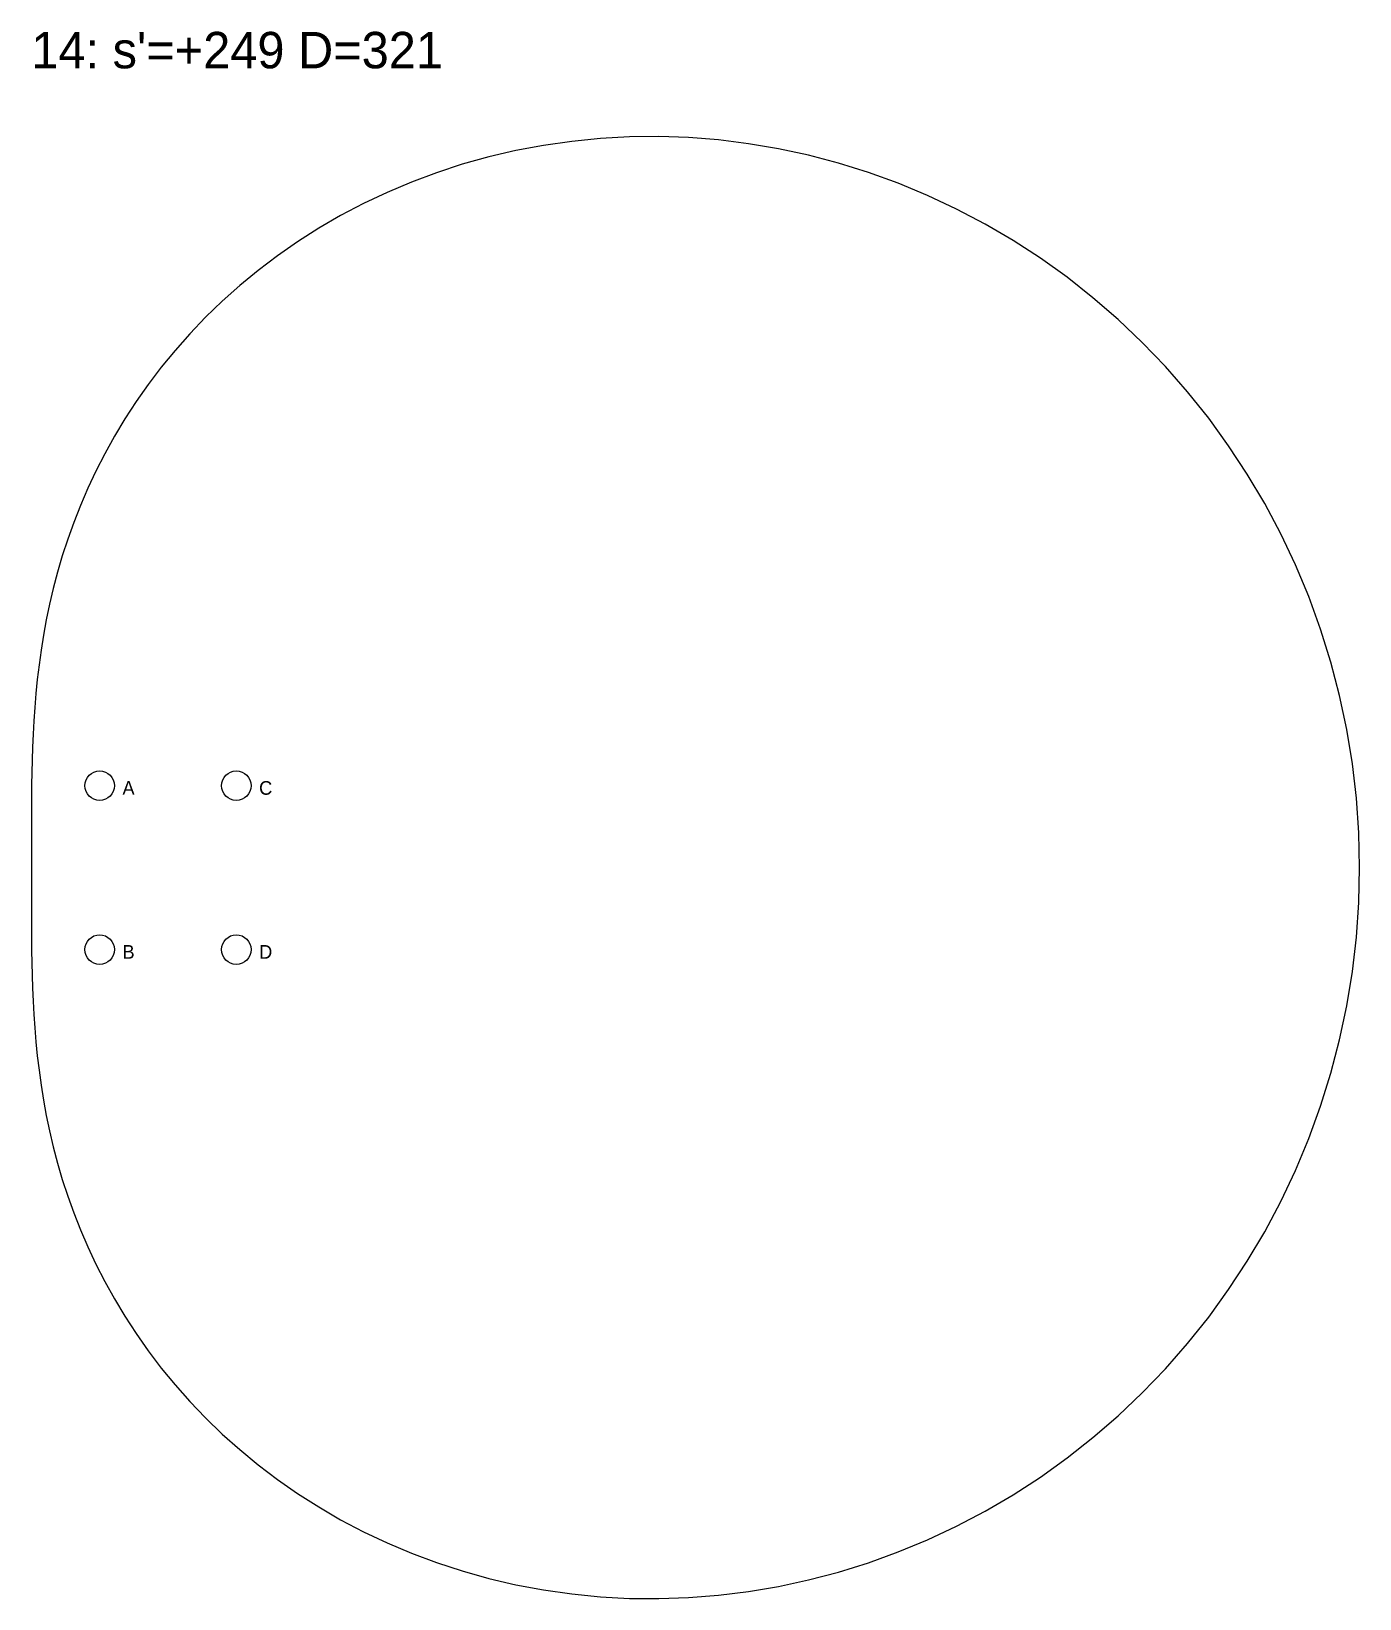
# Model space of a CAD drawing. Header units: millimetres. Extents: x 0 to 2007, y -5243 to 138.
# Drawn here: x 1680 to 1971.6, y -960.5 to -616.4 of the extents above; entities that cross this region are included whole.
import ezdxf

# ---------------------------------------------------------------- set-up
doc = ezdxf.new("R2010")
doc.units = ezdxf.units.MM
for name, color, linetype in [('DOWEL', 5, 'CONTINUOUS'), ('SLAB_14', 4, 'CONTINUOUS'), ('TEXT', 1, 'CONTINUOUS')]:
    doc.layers.add(name, color=color, linetype=linetype)

msp = doc.modelspace()

# ---------------------------------------------------------------- texts
at = {"layer": 'DOWEL'}
for s, p in [('A', (1700, -784)), ('C', (1730, -784)), ('B', (1700, -820)), ('D', (1730, -820))]:
    msp.add_text(s, height=3, dxfattribs=at).set_placement(p)
at = {"layer": 'TEXT'}
msp.add_text("14: s'=+249 D=321", height=8, dxfattribs=at).set_placement((1680, -624.476))

# ---------------------------------------------------------------- linework, layer by layer
at = {"layer": 'DOWEL'}
for centre in [(1695, -782), (1725, -782), (1695, -818), (1725, -818)]:
    msp.add_circle(centre, 3.25, dxfattribs=at)
at = {"layer": 'SLAB_14'}
msp.add_lwpolyline([(1971.637, -800), (1971.459, -792.368), (1970.927, -784.755), (1970.041, -777.179), (1968.805, -769.658), (1967.223, -762.211), (1965.299, -754.855), (1963.038, -747.609), (1960.449, -740.489), (1957.538, -733.512), (1954.314, -726.695), (1950.787, -720.052), (1946.968, -713.599), (1942.868, -707.351), (1938.499, -701.32), (1933.873, -695.52), (1929.005, -689.963), (1923.909, -684.659), (1918.598, -679.62), (1913.089, -674.854), (1907.397, -670.369), (1901.538, -666.174), (1895.529, -662.274), (1889.385, -658.675), (1883.125, -655.381), (1876.764, -652.396), (1870.319, -649.722), (1863.809, -647.36), (1857.248, -645.311), (1850.655, -643.574), (1844.046, -642.147), (1837.436, -641.028), (1830.843, -640.213), (1824.281, -639.697), (1817.765, -639.476), (1811.311, -639.543), (1804.932, -639.891), (1798.641, -640.512), (1792.453, -641.399), (1786.378, -642.541), (1780.429, -643.929), (1774.615, -645.553), (1768.948, -647.401), (1763.436, -649.463), (1758.087, -651.728), (1752.909, -654.182), (1747.909, -656.813), (1743.092, -659.61), (1738.464, -662.56), (1734.027, -665.649), (1729.787, -668.865), (1725.743, -672.196), (1721.9, -675.627), (1718.256, -679.148), (1714.811, -682.746), (1711.565, -686.408), (1708.516, -690.123), (1705.661, -693.879), (1702.998, -697.666), (1700.521, -701.472), (1698.227, -705.288), (1696.111, -709.104), (1694.167, -712.911), (1692.389, -716.701), (1690.77, -720.465), (1689.303, -724.197), (1687.982, -727.891), (1686.798, -731.539), (1685.743, -735.138), (1684.81, -738.683), (1683.991, -742.171), (1683.276, -745.597), (1682.659, -748.961), (1682.131, -752.26), (1681.683, -755.493), (1681.309, -758.661), (1680.999, -761.765), (1680.747, -764.804), (1680.545, -767.781), (1680.387, -770.699), (1680.265, -773.56), (1680.175, -776.367), (1680.109, -779.125), (1680.064, -781.838), (1680.035, -784.51), (1680.017, -787.147), (1680.007, -789.754), (1680.002, -792.337), (1680, -794.902), (1680, -797.454), (1680, -800), (1680, -802.546), (1680, -805.098), (1680.002, -807.663), (1680.007, -810.246), (1680.017, -812.853), (1680.035, -815.49), (1680.064, -818.162), (1680.109, -820.875), (1680.175, -823.633), (1680.265, -826.44), (1680.387, -829.301), (1680.545, -832.219), (1680.747, -835.196), (1680.999, -838.235), (1681.309, -841.339), (1681.683, -844.507), (1682.131, -847.74), (1682.659, -851.039), (1683.276, -854.403), (1683.991, -857.829), (1684.81, -861.317), (1685.743, -864.862), (1686.798, -868.461), (1687.982, -872.109), (1689.303, -875.803), (1690.77, -879.535), (1692.389, -883.299), (1694.167, -887.089), (1696.111, -890.896), (1698.227, -894.712), (1700.521, -898.528), (1702.998, -902.334), (1705.661, -906.121), (1708.516, -909.877), (1711.565, -913.592), (1714.811, -917.254), (1718.256, -920.852), (1721.9, -924.373), (1725.743, -927.804), (1729.787, -931.135), (1734.027, -934.351), (1738.464, -937.44), (1743.092, -940.39), (1747.909, -943.187), (1752.909, -945.818), (1758.087, -948.272), (1763.436, -950.537), (1768.948, -952.599), (1774.615, -954.447), (1780.429, -956.071), (1786.378, -957.459), (1792.453, -958.601), (1798.641, -959.488), (1804.932, -960.109), (1811.311, -960.457), (1817.765, -960.524), (1824.281, -960.303), (1830.843, -959.787), (1837.436, -958.972), (1844.046, -957.853), (1850.655, -956.426), (1857.248, -954.689), (1863.809, -952.64), (1870.319, -950.278), (1876.764, -947.604), (1883.125, -944.619), (1889.385, -941.325), (1895.529, -937.726), (1901.538, -933.826), (1907.397, -929.631), (1913.089, -925.146), (1918.598, -920.38), (1923.909, -915.341), (1929.005, -910.037), (1933.873, -904.48), (1938.499, -898.68), (1942.868, -892.649), (1946.968, -886.401), (1950.787, -879.948), (1954.314, -873.305), (1957.538, -866.488), (1960.449, -859.511), (1963.038, -852.391), (1965.299, -845.145), (1967.223, -837.789), (1968.805, -830.342), (1970.041, -822.821), (1970.927, -815.245), (1971.459, -807.632)], close=True, dxfattribs=at)

msp.set_redraw_order([(e.dxf.handle, doc.entitydb.next_handle()) for e in msp.query("TEXT MTEXT ATTDEF DIMENSION ARC_DIMENSION")])  # texts and dimensions are drawn at this point

doc.saveas('drawing.dxf')
